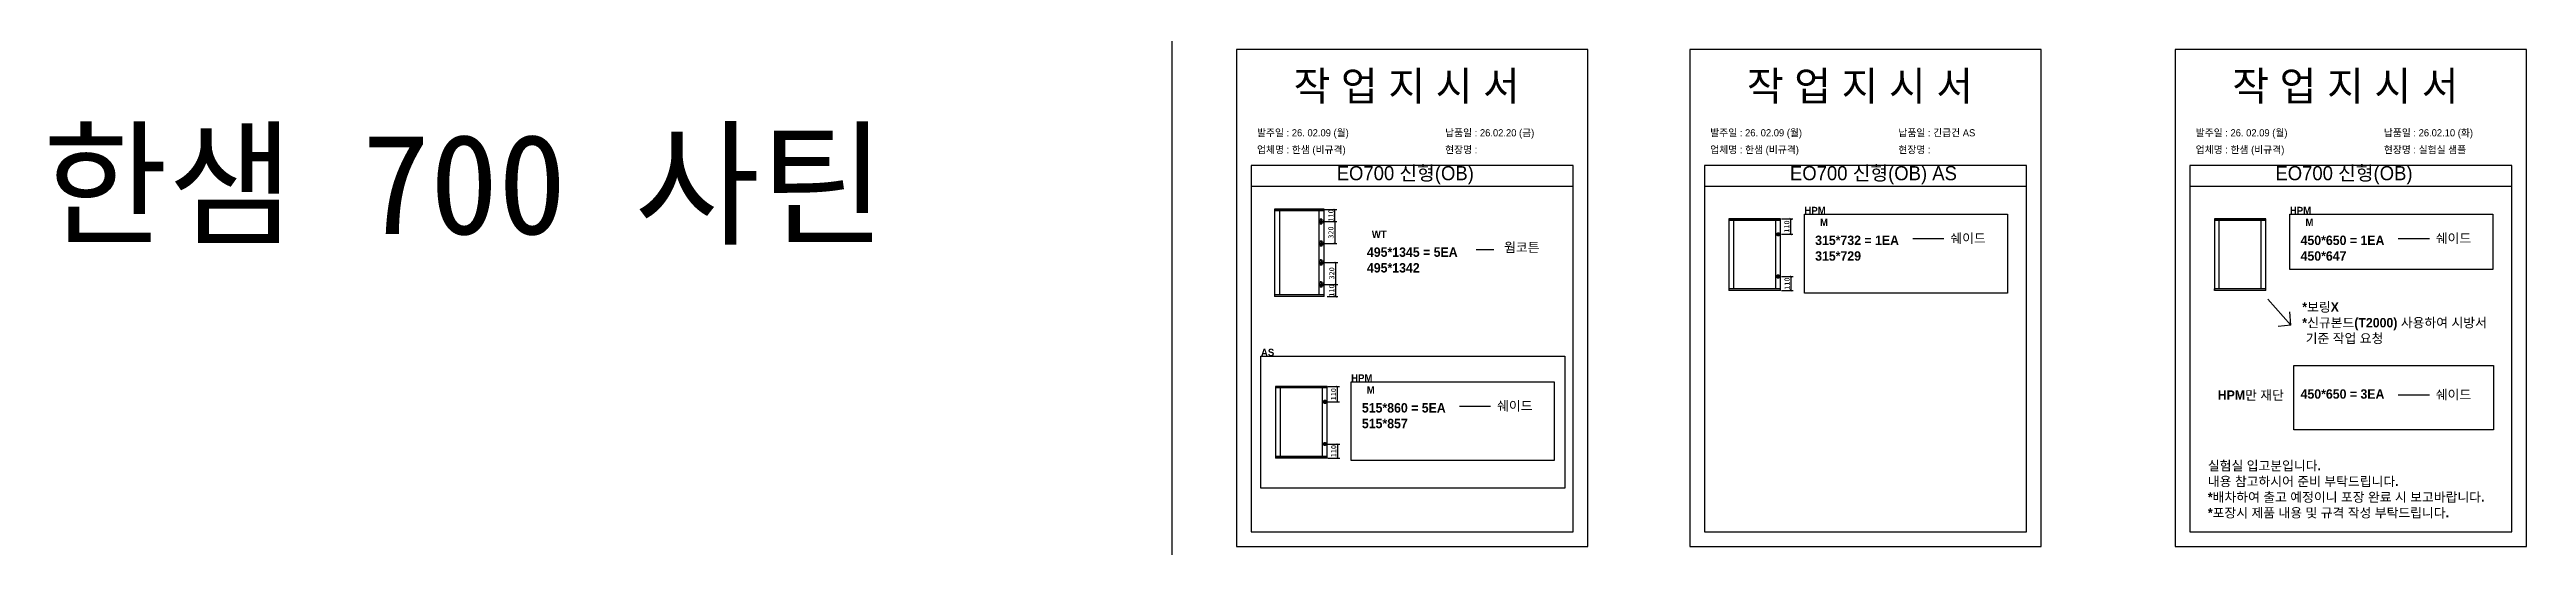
# Model space of a CAD drawing. Header units: millimetres. Extents: x -44117 to 256353, y -2095463 to 65325.
# Drawn here: x 104930 to 116780, y -704471 to -702095 of the extents above; entities that cross this region are included whole.
import ezdxf

# ---------------------------------------------------------------- set-up
doc = ezdxf.new("R2010")
doc.units = ezdxf.units.MM
doc.header["$LTSCALE"] = 10
doc.layers.add('Layer1', color=7, linetype='Continuous', lineweight=70)
doc.styles.add('MtX_Gulim', font='')
doc.styles.get('MtX_Gulim').set_extended_font_data('Gulim', bold=True)
doc.dimstyles.new('ISO-25', dxfattribs={"dimtxt": 2.5, "dimasz": 2.5, "dimexe": 1, "dimexo": 1, "dimtad": 1, "dimtxsty": 'Standard', "dimblk": 'ARCHTICK', "dimcen": 2.5, "dimadec": 0, "dimazin": 0, "dimtfac": 1, "dimtmove": 0, "dimatfit": 3, "dimfxl": 0, "dimarcsym": 0})

msp = doc.modelspace()

# ---------------------------------------------------------------- texts
at = {"linetype": 'Continuous', "style": 'MtX_Gulim'}
for s, height, p in [('HPM', 35.049344, (113325.37302, -702881.88527)), ('M', 35.04934, (113399.90306, -702938.74203)), ('HPM', 35.049344, (115647.83729, -702881.88527)), ('M', 35.04934, (115722.36732, -702938.74203)), ('WT', 35.049344, (111255.69107, -702995.3386)), ('AS', 35.049344, (110725.23776, -703560.57513)), ('HPM', 35.049344, (111156.87877, -703683.01406)), ('M', 35.04934, (111231.4088, -703739.87082))]:
    msp.add_text(s, height=height, dxfattribs=at).set_placement(p)
at = {"attachment_point": 1}
for s, width, gutter_width, heights, insert, char_height in [('{\\fGulim|b0|i0|c129|p50;작 업 지 시 서}', 3307.3198183, 12.5, [-155.84554], (110881.54481, -702199.00518), 140), ('{\\fGulim|b0|i0|c129|p50;작 업 지 시 서}', 3307.3198183, 12.5, [-155.84554], (113050.03907, -702199.00518), 140), ('{\\fGulim|b0|i0|c129|p50;작 업 지 시 서}', 3307.3198183, 12.5, [-155.84554], (115372.50333, -702199.00518), 140), ('{\\f굴림|b0|i0|c129|p50;한샘} 700 {\\f굴림|b0|i0|c129|p50;사틴}', 5072.1082947, 2395.6482, [-533.35869], (104895.62473, -702498.20651), 479.1296392), ('\\pt11;{\\fGulim|b0|i0|c129|p50;발주일 : 26. 02.09 (월)}', 3307.3198183, 12.5, [34.50412], (110706.33545, -702475.7256), 34.3), ('{\\fGulim|b0|i0|c129|p50;납품일 : 26.02.20 (금)}', 3307.3198183, 12.5, [35.09023], (111606.31344, -702475.7256), 34.3), ('\\pt11;{\\fGulim|b0|i0|c129|p50;발주일 : 26. 02.09 (월)}', 3307.3198183, 12.5, [34.50412], (112874.82971, -702475.7256), 34.3), ('{\\fGulim|b0|i0|c129|p50;납품일 : 긴급건 AS}', 3307.3198183, 12.5, [35.09023], (113774.80769, -702475.7256), 34.3), ('\\pt11;{\\fGulim|b0|i0|c129|p50;발주일 : 26. 02.09 (월)}', 3307.3198183, 12.5, [34.50412], (115197.29397, -702475.7256), 34.3), ('{\\fGulim|b0|i0|c129|p50;납품일 : 26.02.10 (화)}', 3307.3198183, 12.5, [22.95192], (116097.27196, -702475.7256), 34.3), ('{\\fGulim|b0|i0|c129|p50;업체명 : 한샘 (비규격)}', 3307.3198183, 12.5, [36.11279], (110706.33545, -702556.38177), 34.3), ('{\\fGulim|b0|i0|c129|p50;현장명 : }', 3307.3198183, 12.5, [-38.2735], (111606.31344, -702556.38177), 34.3), ('{\\fGulim|b0|i0|c129|p50;업체명 : 한샘 (비규격)}', 3307.3198183, 12.5, [36.11279], (112874.82971, -702556.38177), 34.3), ('{\\fGulim|b0|i0|c129|p50;현장명 : }', 3307.3198183, 12.5, [-38.2735], (113774.80769, -702556.38177), 34.3), ('{\\fGulim|b0|i0|c129|p50;업체명 : 한샘 (비규격)}', 3307.3198183, 12.5, [36.11279], (115197.29397, -702556.38177), 34.3), ('{\\fGulim|b0|i0|c129|p50;현장명 : 실험실 샘플}', 3307.3198183, 12.5, [-38.2735], (116097.27196, -702556.38177), 34.3), ('{\\fGulim|b0|i0|c129|p50;EO700 신형(OB)}', 1597.0710432, 6.03612, [-85.06834], (111087.57113, -702652.05957), 67.6045736), ('{\\fGulim|b0|i0|c129|p50;EO700 신형(OB) \\C1;AS}', 1597.0710432, 6.03612, [-85.06834], (113256.06539, -702652.05957), 67.6045736), ('{\\fGulim|b0|i0|c129|p50;EO700 신형(OB)}', 1597.0710432, 6.03612, [-85.06834], (115578.52965, -702652.05957), 67.6045736), ('{\\f굴림|b1|i0|c129|p50;495*1345 = 5EA\\P\\C1;495*1342}', 13607.1496112, 175, [-121.36905], (111232.46391, -703041.02564), 45), ('{\\f굴림|b1|i0|c129|p50;웜코튼}', 13607.1496112, 175, [-48.57143], (111888.65415, -703018.10287), 45), ('{\\f굴림|b1|i0|c129|p50;315*732 = 1EA\\P\\C1;315*729}', 13607.1496112, 175, [-121.36905], (113376.6759, -702984.42907), 45), ('{\\f굴림|b1|i0|c129|p50;쉐이드}', 13607.1496112, 175, [-50], (114023.49672, -702974.67121), 45), ('{\\f굴림|b1|i0|c129|p50;450*650 = 1EA\\P\\C1;450*647}', 13607.1496112, 175, [-121.36905], (115699.14016, -702984.42907), 45), ('{\\f굴림|b1|i0|c129|p50;쉐이드}', 13607.1496112, 175, [-50], (116345.96099, -702974.67121), 45), ('{\\f굴림|b1|i0|c129|p50;쉐이드}', 13607.1496112, 175, [-50], (111855.00247, -703775.8), 45), ('{\\f굴림|b1|i0|c129|p50;HPM만 재단}', 13607.1496112, 175, [-50], (115302.66082, -703724.62021), 45), ('{\\f굴림|b1|i0|c129|p50;450*650 = 3EA  }', 13607.1496112, 175, [-46.36905], (115699.14016, -703719.36611), 45), ('{\\f굴림|b1|i0|c129|p50;쉐이드}', 13607.1496112, 175, [-50], (116345.96099, -703722.25233), 45), ('{\\f굴림|b1|i0|c129|p50;515*860 = 5EA\\P\\C1;515*857}', 13607.1496112, 175, [-121.36905], (111208.18164, -703785.55786), 45)]:
    msp.add_mtext_dynamic_manual_height_columns(s, width=width, gutter_width=gutter_width, heights=heights, dxfattribs=dict(at, insert=insert, char_height=char_height))
at = {"color": 1, "char_height": 45, "attachment_point": 1}
for s, heights, insert in [('{\\f굴림|b1|i0|c129|p50;*보링X\\P*신규본드(T2000) 사용하여 시방서\\P 기준 작업 요청}', [-207.2619], (115707.27131, -703303.37536)), ('{\\f굴림|b1|i0|c129|p50;실험실 입고분입니다. \\P내용 참고하시어 준비 부탁드립니다.\\P*배차하여 출고 예정이니 포장 완료 시 보고바랍니다.\\P*포장시 제품 내용 및 규격 작성 부탁드립니다.}', [790.56863], (115255.46386, -704062.39186))]:
    msp.add_mtext_dynamic_manual_height_columns(s, width=13607.1496112, gutter_width=175, heights=heights, dxfattribs=dict(at, insert=insert))

# ---------------------------------------------------------------- blocks, each defined once
blk = doc.blocks.new('_ArchTick')
at = {"color": 0, "linetype": 'ByBlock', "const_width": 0.15}
blk.add_lwpolyline([(-0.5, -0.5), (0.5, 0.5)], dxfattribs=at)
blk = doc.blocks.new('*D4776')
at = {"color": 0, "lineweight": -2}
for p, q in [((111046, -703706), (111101, -703706)), ((111091, -703779), (111091, -703706)), ((111046, -703779), (111101, -703779))]:
    blk.add_line(p, q, dxfattribs=at)
at = {"layer": 'Defpoints', "color": 0}
for p in [(111031, -703706), (111091, -703706), (111031, -703779)]:
    blk.add_point(p, dxfattribs=at)
at = {"color": 0, "lineweight": -2, "xscale": 10, "yscale": 10, "zscale": 10}
for p, rotation in [((111091, -703706), 90), ((111091, -703779), 270)]:
    blk.add_blockref('_ArchTick', p, dxfattribs=dict(at, rotation=rotation))
at = {"color": 0, "insert": (111072, -703743), "char_height": 25, "attachment_point": 5, "rotation": 90}
blk.add_mtext('110', dxfattribs=at)
blk = doc.blocks.new('*D4777')
at = {"color": 0, "lineweight": -2}
for p, q in [((111046, -703981), (111102, -703981)), ((111092, -703981), (111092, -704048)), ((111046, -704048), (111102, -704048))]:
    blk.add_line(p, q, dxfattribs=at)
at = {"layer": 'Defpoints', "color": 0}
for p in [(111031, -703981), (111031, -704048), (111092, -704048)]:
    blk.add_point(p, dxfattribs=at)
at = {"color": 0, "lineweight": -2, "xscale": 10, "yscale": 10, "zscale": 10}
for p, rotation in [((111092, -703981), 90), ((111092, -704048), 270)]:
    blk.add_blockref('_ArchTick', p, dxfattribs=dict(at, rotation=rotation))
at = {"color": 0, "insert": (111073, -704015), "char_height": 25, "attachment_point": 5, "rotation": 90}
blk.add_mtext('110', dxfattribs=at)
blk = doc.blocks.new('*D4778')
at = {"color": 0, "lineweight": -2}
for p, q in [((111030, -702859), (111088, -702859)), ((111030, -702917), (111088, -702917)), ((111078, -702917), (111078, -702859))]:
    blk.add_line(p, q, dxfattribs=at)
at = {"layer": 'Defpoints', "color": 0}
for p in [(111015, -702859), (111015, -702917), (111078, -702859)]:
    blk.add_point(p, dxfattribs=at)
at = {"color": 0, "lineweight": -2, "xscale": 10, "yscale": 10, "zscale": 10}
for p, rotation in [((111078, -702859), 90), ((111078, -702917), 270)]:
    blk.add_blockref('_ArchTick', p, dxfattribs=dict(at, rotation=rotation))
at = {"color": 0, "insert": (111060, -702888), "char_height": 25, "attachment_point": 5, "rotation": 90}
blk.add_mtext('110', dxfattribs=at)
blk = doc.blocks.new('*D4779')
at = {"color": 0, "lineweight": -2}
for p, q in [((111030, -703218), (111093, -703218)), ((111042, -703276), (111093, -703276)), ((111083, -703276), (111083, -703218))]:
    blk.add_line(p, q, dxfattribs=at)
at = {"layer": 'Defpoints', "color": 0}
for p in [(111015, -703218), (111027, -703276), (111083, -703218)]:
    blk.add_point(p, dxfattribs=at)
at = {"color": 0, "lineweight": -2, "xscale": 10, "yscale": 10, "zscale": 10}
for p, rotation in [((111083, -703218), 90), ((111083, -703276), 270)]:
    blk.add_blockref('_ArchTick', p, dxfattribs=dict(at, rotation=rotation))
at = {"color": 0, "insert": (111064, -703247), "char_height": 25, "attachment_point": 5, "rotation": 90}
blk.add_mtext('110', dxfattribs=at)
blk = doc.blocks.new('*D4780')
at = {"color": 0, "lineweight": -2}
for p, q in [((111030, -703113), (111093, -703113)), ((111083, -703218), (111083, -703113)), ((111030, -703218), (111093, -703218))]:
    blk.add_line(p, q, dxfattribs=at)
at = {"layer": 'Defpoints', "color": 0}
for p in [(111015, -703113), (111083, -703113), (111015, -703218)]:
    blk.add_point(p, dxfattribs=at)
at = {"color": 0, "lineweight": -2, "xscale": 10, "yscale": 10, "zscale": 10}
for p, rotation in [((111083, -703113), 90), ((111083, -703218), 270)]:
    blk.add_blockref('_ArchTick', p, dxfattribs=dict(at, rotation=rotation))
at = {"color": 0, "insert": (111064, -703165), "char_height": 25, "attachment_point": 5, "rotation": 90}
blk.add_mtext('320', dxfattribs=at)
blk = doc.blocks.new('*D4781')
at = {"color": 0, "lineweight": -2}
for p, q in [((111030, -702917), (111088, -702917)), ((111078, -702917), (111078, -703022)), ((111030, -703022), (111088, -703022))]:
    blk.add_line(p, q, dxfattribs=at)
at = {"layer": 'Defpoints', "color": 0}
for p in [(111015, -702917), (111015, -703022), (111078, -703022)]:
    blk.add_point(p, dxfattribs=at)
at = {"color": 0, "lineweight": -2, "xscale": 10, "yscale": 10, "zscale": 10}
for p, rotation in [((111078, -702917), 90), ((111078, -703022), 270)]:
    blk.add_blockref('_ArchTick', p, dxfattribs=dict(at, rotation=rotation))
at = {"color": 0, "insert": (111060, -702970), "char_height": 25, "attachment_point": 5, "rotation": 90}
blk.add_mtext('320', dxfattribs=at)
blk = doc.blocks.new('*D4782')
at = {"color": 0, "lineweight": -2}
for p, q in [((113215, -702905), (113270, -702905)), ((113260, -702978), (113260, -702905)), ((113215, -702978), (113270, -702978))]:
    blk.add_line(p, q, dxfattribs=at)
at = {"layer": 'Defpoints', "color": 0}
for p in [(113200, -702905), (113260, -702905), (113200, -702978)]:
    blk.add_point(p, dxfattribs=at)
at = {"color": 0, "lineweight": -2, "xscale": 10, "yscale": 10, "zscale": 10}
for p, rotation in [((113260, -702905), 90), ((113260, -702978), 270)]:
    blk.add_blockref('_ArchTick', p, dxfattribs=dict(at, rotation=rotation))
at = {"color": 0, "insert": (113241, -702941), "char_height": 25, "attachment_point": 5, "rotation": 90}
blk.add_mtext('110', dxfattribs=at)
blk = doc.blocks.new('*D4783')
at = {"color": 0, "lineweight": -2}
for p, q in [((113215, -703180), (113271, -703180)), ((113261, -703180), (113261, -703247)), ((113215, -703247), (113271, -703247))]:
    blk.add_line(p, q, dxfattribs=at)
at = {"layer": 'Defpoints', "color": 0}
for p in [(113200, -703180), (113200, -703247), (113261, -703247)]:
    blk.add_point(p, dxfattribs=at)
at = {"color": 0, "lineweight": -2, "xscale": 10, "yscale": 10, "zscale": 10}
for p, rotation in [((113261, -703180), 90), ((113261, -703247), 270)]:
    blk.add_blockref('_ArchTick', p, dxfattribs=dict(at, rotation=rotation))
at = {"color": 0, "insert": (113242, -703214), "char_height": 25, "attachment_point": 5, "rotation": 90}
blk.add_mtext('110', dxfattribs=at)

# ---------------------------------------------------------------- dimensions: what is measured, and where the dimension line sits
dim = msp.add_linear_dim(base=(111078.40267, -702859.3197), p1=(111015.47753, -702917.15679), p2=(111015.47753, -702859.3197), angle=90, text='110', dimstyle='ISO-25', override={"dimscale": 10, "dimasz": 1, "dimexo": 1.5, "dimtxsty": 'Standard'})
dim.commit()
dim.dimension.update_dxf_attribs({"geometry": '*D4778', "text_midpoint": (111078.40267, -702888.23825), "dimtype": 160})
for base, p1, p2, text, picture, middle in [((111078.40267, -703022.33933), (111015.47753, -702917.15679), (111015.47753, -703022.33933), '320', '*D4781', (111059.65267, -702969.74806)), ((113259.59164, -702904.68182), (113199.97787, -702978.2983), (113199.97787, -702904.68182), '110', '*D4782', (113240.84164, -702941.49006)), ((111082.97413, -703112.54933), (111015.47753, -703217.73186), (111015.47753, -703112.54933), '320', '*D4780', (111064.22413, -703165.14059)), ((113260.54511, -703247.06064), (113199.97787, -703180.17626), (113199.97787, -703247.06064), '110', '*D4783', (113241.79511, -703213.61845)), ((111082.97413, -703217.73186), (111027.11608, -703276.23656), (111015.47753, -703217.73186), '110', '*D4779', (111064.22413, -703246.98421)), ((111091.09738, -703705.81061), (111031.48361, -703779.42709), (111031.48361, -703705.81061), '110', '*D4776', (111072.34738, -703742.61885)), ((111092.05086, -704048.18942), (111031.48361, -703981.30505), (111031.48361, -704048.18942), '110', '*D4777', (111073.30086, -704014.74723))]:
    dim = msp.add_linear_dim(base=base, p1=p1, p2=p2, angle=90, text=text, dimstyle='ISO-25', override={"dimscale": 10, "dimasz": 1, "dimexo": 1.5, "dimtxsty": 'Standard'})
    dim.commit()
    dim.dimension.update_dxf_attribs({"geometry": picture, "text_midpoint": middle})

# ---------------------------------------------------------------- linework, layer by layer
for p, q in [((112218.7382, -702650.01239), (110678.7382, -702650.01239)), ((112218.7382, -702650.01239), (110678.7382, -702650.01239)), ((114387.23246, -702650.01239), (112847.23246, -702650.01239)), ((114387.23246, -702650.01239), (112847.23246, -702650.01239)), ((116709.69673, -702650.01239), (115169.69673, -702650.01239)), ((116709.69673, -702650.01239), (115169.69673, -702650.01239)), ((112218.7382, -702750.01239), (110678.7382, -702750.01239)), ((114387.23246, -702750.01239), (112847.23246, -702750.01239)), ((116709.69673, -702750.01239), (115169.69673, -702750.01239)), ((110790.2005, -702858.84039), (110790.2005, -703276.04825)), ((111027.19407, -702859.3197), (110790.2005, -702859.3197)), ((111027.19407, -702866.56265), (110790.2005, -702866.56265)), ((111026.92778, -702858.57411), (110790.46679, -702858.57411)), ((110791.53193, -702858.57411), (110791.53193, -702866.56265)), ((110813.89986, -702866.03008), (110813.89986, -703268.326)), ((111000.95294, -702917.15679), (111030.00212, -702917.15679)), ((111003.22843, -703268.326), (111003.22843, -702866.56265)), ((111012.81468, -702905.17396), (111008.55413, -702905.17396)), ((111012.81468, -702929.13961), (111008.55413, -702929.13961)), ((111010.6844, -702903.04369), (111010.6844, -702907.30424)), ((111010.6844, -702927.00933), (111010.6844, -702931.26989)), ((111015.47753, -702931.68138), (111015.47753, -702902.6322)), ((111025.86264, -702866.56265), (111025.86264, -702858.57411)), ((111027.19407, -703276.04825), (111027.19407, -702858.84039)), ((112964.11521, -702904.92778), (112964.11521, -703246.81467)), ((113210.61585, -702905.37051), (112964.11521, -702905.37051)), ((113210.61585, -702912.06067), (112964.11521, -702912.06067)), ((113210.36989, -702904.68182), (112964.36117, -702904.68182)), ((112986.00581, -702911.56875), (112986.00581, -703239.68178)), ((113188.47929, -703239.68178), (113188.47929, -702912.06067)), ((113209.38604, -702912.06067), (113209.38604, -702904.68182)), ((113210.61585, -703246.81467), (113210.61585, -702904.92778)), ((115286.57947, -702904.92778), (115286.57947, -703246.81467)), ((115533.08011, -702905.37051), (115286.57947, -702905.37051)), ((115533.08011, -702912.06067), (115286.57947, -702912.06067)), ((115532.83415, -702904.68182), (115286.82543, -702904.68182)), ((115308.47007, -702911.56875), (115308.47007, -703239.68178)), ((115510.94355, -703239.68178), (115510.94355, -702912.06067)), ((115531.8503, -702912.06067), (115531.8503, -702904.68182)), ((115533.08011, -703246.81467), (115533.08011, -702904.92778)), ((111000.95294, -703022.33933), (111030.00212, -703022.33933)), ((111012.81468, -703010.3565), (111008.55413, -703010.3565)), ((111012.81468, -703034.32214), (111008.55413, -703034.32214)), ((111010.6844, -703008.22622), (111010.6844, -703012.48678)), ((111010.6844, -703032.19187), (111010.6844, -703036.45242)), ((111015.47753, -703007.81474), (111015.47753, -703036.86392)), ((111000.95294, -703112.54933), (111030.00212, -703112.54933)), ((111012.81468, -703100.5665), (111008.55413, -703100.5665)), ((111012.81468, -703124.53214), (111008.55413, -703124.53214)), ((111010.6844, -703098.43622), (111010.6844, -703102.69678)), ((111010.6844, -703122.40186), (111010.6844, -703126.66242)), ((111015.47753, -703098.02474), (111015.47753, -703127.07392)), ((111027.19407, -703268.326), (110790.2005, -703268.326)), ((111027.19407, -703275.56895), (110790.2005, -703275.56895)), ((111026.92778, -703276.31455), (110790.46679, -703276.31455)), ((110791.53193, -703276.31455), (110791.53193, -703268.326)), ((111000.95294, -703217.73186), (111030.00212, -703217.73186)), ((111012.81468, -703205.74902), (111008.55413, -703205.74902)), ((111012.81468, -703229.71467), (111008.55413, -703229.71467)), ((111010.6844, -703203.61875), (111010.6844, -703207.8793)), ((111010.6844, -703227.58439), (111010.6844, -703231.84495)), ((111015.47753, -703203.20727), (111015.47753, -703232.25644)), ((111025.86264, -703268.326), (111025.86264, -703276.31455)), ((113210.61585, -703239.68178), (112964.11521, -703239.68178)), ((113210.61585, -703246.37194), (112964.11521, -703246.37194)), ((113210.36989, -703247.06064), (112964.36117, -703247.06064)), ((112965.34502, -703247.06064), (112965.34502, -703239.68178)), ((113209.38604, -703239.68178), (113209.38604, -703247.06064)), ((115533.08011, -703239.68178), (115286.57947, -703239.68178)), ((115533.08011, -703246.37194), (115286.57947, -703246.37194)), ((115532.83415, -703247.06064), (115286.82543, -703247.06064)), ((115287.80928, -703247.06064), (115287.80928, -703239.68178)), ((115531.8503, -703239.68178), (115531.8503, -703247.06064)), ((115652.90622, -703411.96264), (115541.63833, -703288.05068)), ((115652.90622, -703411.96264), (115592.21464, -703419.54909)), ((115652.90622, -703411.96264), (115647.84858, -703348.74225)), ((110795.62095, -703706.05657), (110795.62095, -704047.94345)), ((111042.12159, -703706.4993), (110795.62095, -703706.4993)), ((111042.12159, -703713.18946), (110795.62095, -703713.18946)), ((111041.87563, -703705.81061), (110795.86691, -703705.81061)), ((110817.51155, -703712.69754), (110817.51155, -704040.81057)), ((111019.98503, -704040.81057), (111019.98503, -703713.18946)), ((111040.89178, -703713.18946), (111040.89178, -703705.81061)), ((111042.12159, -704047.94345), (111042.12159, -703706.05657)), ((111042.12159, -704040.81057), (110795.62095, -704040.81057)), ((111042.12159, -704047.50073), (110795.62095, -704047.50073)), ((111041.87563, -704048.18942), (110795.86691, -704048.18942)), ((110796.85076, -704048.18942), (110796.85076, -704040.81057)), ((111040.89178, -704040.81057), (111040.89178, -704048.18942))]:
    msp.add_line(p, q)
at = {"color": 1}
for p in [(110300.49669, 21924.9366), (110300.49669, 14161.07811), (110300.49669, 18584.38997), (110300.49669, 10820.53148), (110300.49669, 18627.87121), (110300.49669, 10864.01272), (110300.49669, 15287.32457), (110300.49669, 7523.46608), (110300.49669, 3746.75115), (110300.49669, 21924.9366), (110300.49669, 14161.07811), (110300.49669, 18584.38997), (110300.49669, 10820.53148), (110300.49669, 18627.87121), (110300.49669, 10864.01272), (110300.49669, 15287.32457), (110300.49669, 7523.46608), (110300.49669, 3746.75115), (110300.49669, 21924.9366), (110300.49669, 14161.07811), (110300.49669, 18584.38997), (110300.49669, 10820.53148), (110300.49669, 18627.87121), (110300.49669, 10864.01272), (110300.49669, 15287.32457), (110300.49669, 7523.46608), (110300.49669, 3746.75115), (110300.49669, 21924.9366), (110300.49669, 14161.07811), (110300.49669, 18584.38997), (110300.49669, 10820.53148), (110300.49669, 18627.87121), (110300.49669, 10864.01272), (110300.49669, 15287.32457), (110300.49669, 7523.46608), (110300.49669, 3746.75115), (110300.49669, 21924.9366), (110300.49669, 14161.07811), (110300.49669, 18584.38997), (110300.49669, 10820.53148), (110300.49669, 18627.87121), (110300.49669, 10864.01272), (110300.49669, 15287.32457), (110300.49669, 7523.46608), (110300.49669, 3746.75115), (110300.49669, 21924.9366), (110300.49669, 14161.07811), (110300.49669, 18584.38997), (110300.49669, 10820.53148), (110300.49669, 18627.87121), (110300.49669, 10864.01272), (110300.49669, 15287.32457), (110300.49669, 7523.46608), (110300.49669, 3746.75115), (110300.49669, 21924.9366), (110300.49669, 14161.07811), (110300.49669, 18584.38997), (110300.49669, 10820.53148), (110300.49669, 18627.87121), (110300.49669, 10864.01272), (110300.49669, 15287.32457), (110300.49669, 7523.46608), (110300.49669, 3746.75115), (110300.49669, 21924.9366), (110300.49669, 14161.07811), (110300.49669, 18584.38997), (110300.49669, 10820.53148), (110300.49669, 18627.87121), (110300.49669, 10864.01272), (110300.49669, 15287.32457), (110300.49669, 7523.46608), (110300.49669, 3746.75115), (110300.49669, 21924.9366), (110300.49669, 14161.07811), (110300.49669, 18584.38997), (110300.49669, 10820.53148), (110300.49669, 18627.87121), (110300.49669, 10864.01272), (110300.49669, 15287.32457), (110300.49669, 7523.46608), (110300.49669, 3746.75115), (110300.49669, 21924.9366), (110300.49669, 14161.07811), (110300.49669, 18584.38997), (110300.49669, 10820.53148), (110300.49669, 18627.87121), (110300.49669, 10864.01272), (110300.49669, 15287.32457), (110300.49669, 7523.46608), (110300.49669, 3746.75115), (110300.49669, 12702.87182), (110300.49669, 4939.01333), (110300.49669, 9362.32519), (110300.49669, 1598.4667), (110300.49669, 9405.80642), (110300.49669, 1641.94794), (110300.49669, 6065.25979), (110300.49669, -1698.5987), (110300.49669, -5475.31363), (110300.49669, 12702.87182), (110300.49669, 4939.01333), (110300.49669, 9362.32519), (110300.49669, 1598.4667), (110300.49669, 9405.80642), (110300.49669, 1641.94794), (110300.49669, 6065.25979), (110300.49669, -1698.5987), (110300.49669, -5475.31363), (110300.49669, 12702.87182), (110300.49669, 4939.01333), (110300.49669, 9362.32519), (110300.49669, 1598.4667), (110300.49669, 9405.80642), (110300.49669, 1641.94794), (110300.49669, 6065.25979), (110300.49669, -1698.5987), (110300.49669, -5475.31363), (110300.49669, 12702.87182), (110300.49669, 4939.01333), (110300.49669, 9362.32519), (110300.49669, 1598.4667), (110300.49669, 9405.80642), (110300.49669, 1641.94794), (110300.49669, 6065.25979), (110300.49669, -1698.5987), (110300.49669, -5475.31363), (110300.49669, 12702.87182), (110300.49669, 4939.01333), (110300.49669, 9362.32519), (110300.49669, 1598.4667), (110300.49669, 9405.80642), (110300.49669, 1641.94794), (110300.49669, 6065.25979), (110300.49669, -1698.5987), (110300.49669, -5475.31363)]:
    msp.add_xline(p, (0, 1), dxfattribs=at)
for points in [[(110608.7382, -704470.84266), (112288.7382, -704470.84266), (112288.7382, -702094.84266), (110608.7382, -702094.84266)], [(112777.23246, -704470.84266), (114457.23246, -704470.84266), (114457.23246, -702094.84266), (112777.23246, -702094.84266)], [(115099.69673, -704470.84266), (116779.69673, -704470.84266), (116779.69673, -702094.84266), (115099.69673, -702094.84266)], [(113325.37302, -702882.71978), (114296.43822, -702882.71978), (114296.43822, -703259.51331), (113325.37302, -703259.51331)], [(115647.83729, -702882.71978), (116618.90248, -702882.71978), (116618.90248, -703146.437), (115647.83729, -703146.437)], [(115666.64928, -703606.09255), (116621.53006, -703606.09255), (116621.53006, -703913.59653), (115666.64928, -703913.59653)], [(111156.87877, -703683.84857), (112127.94396, -703683.84857), (112127.94396, -704060.6421), (111156.87877, -704060.6421)]]:
    msp.add_lwpolyline(points, close=True)
for points in [[(110678.7382, -702650.01239), (110678.7382, -704400.84266), (112218.7382, -704400.84266), (112218.7382, -702650.01239)], [(112847.23246, -702650.01239), (112847.23246, -704400.84266), (114387.23246, -704400.84266), (114387.23246, -702650.01239)], [(115169.69673, -702650.01239), (115169.69673, -704400.84266), (116709.69673, -704400.84266), (116709.69673, -702650.01239)], [(111755.43514, -703051.66361), (111838.81689, -703051.66361)], [(113844.12361, -702998.94957), (113992.69372, -702998.94957)], [(116166.58788, -702998.94957), (116315.15798, -702998.94957)], [(116166.58788, -703746.53069), (116315.15798, -703746.53069)], [(111675.62936, -703800.07836), (111824.19946, -703800.07836)]]:
    msp.add_lwpolyline(points)
msp.add_lwpolyline([(110725.23776, -703561.40964), (112179.30674, -703561.40964), (112179.30674, -704192.03303), (110725.23776, -704192.03303)], close=True, dxfattribs=at)
for centre, radius in [((111015.47753, -702917.15679), 9.31997), ((111010.6844, -702905.17396), 0.85211), ((111010.6844, -702929.13961), 0.85211), ((111015.47753, -703022.33933), 9.31997), ((111010.6844, -703010.3565), 0.85211), ((111010.6844, -703034.32214), 0.85211), ((111015.47753, -703112.54933), 9.31997), ((111010.6844, -703100.5665), 0.85211), ((111010.6844, -703124.53214), 0.85211), ((111015.47753, -703217.73186), 9.31997), ((111010.6844, -703205.74902), 0.85211), ((111010.6844, -703229.71467), 0.85211)]:
    msp.add_circle(centre, radius)
for centre, radius, start, end in [((110790.46679, -702858.84039), 0.26628, 90, 180), ((111026.92778, -702858.84039), 0.26628, 0, 90), ((113210.36989, -702904.92778), 0.24596, 0, 90), ((115532.83415, -702904.92778), 0.24596, 0, 90), ((110790.46679, -703276.04826), 0.26628, 180, 270), ((111026.92778, -703276.04826), 0.26628, 270, 0), ((112964.36117, -703246.81467), 0.24596, 180, 270), ((113210.36989, -703246.81467), 0.24596, 270, 0), ((115286.82543, -703246.81467), 0.24596, 180, 270), ((115532.83415, -703246.81467), 0.24596, 270, 0), ((111041.87563, -703706.05657), 0.24596, 0, 90), ((110795.86691, -704047.94346), 0.24596, 180, 270), ((111041.87563, -704047.94346), 0.24596, 270, 0)]:
    msp.add_arc(centre, radius, start, end)
at = {"layer": 'Layer1'}
for p, q in [((113199.97787, -702969.2331), (113199.97787, -702987.3635)), ((113199.97787, -703189.24146), (113199.97787, -703171.11106)), ((111031.48361, -703770.36188), (111031.48361, -703788.49229)), ((111031.48361, -703990.37025), (111031.48361, -703972.23984))]:
    msp.add_line(p, q, dxfattribs=at)
for points in [[(113209.04307, -702978.2983), (113190.91267, -702978.2983)], [(113209.04307, -703180.17626), (113190.91267, -703180.17626)], [(111040.54881, -703779.42709), (111022.41841, -703779.42709)], [(111040.54881, -703981.30505), (111022.41841, -703981.30505)]]:
    msp.add_lwpolyline(points, close=True, dxfattribs=at)
for centre in [(113199.97787, -702978.2983), (113199.97787, -703180.17626), (111031.48361, -703779.42709), (111031.48361, -703981.30505)]:
    msp.add_circle(centre, 6.04347, dxfattribs=at)

msp.set_redraw_order([(e.dxf.handle, doc.entitydb.next_handle()) for e in msp.query("TEXT MTEXT ATTDEF DIMENSION ARC_DIMENSION")])  # texts and dimensions are drawn at this point

doc.saveas('drawing.dxf')
